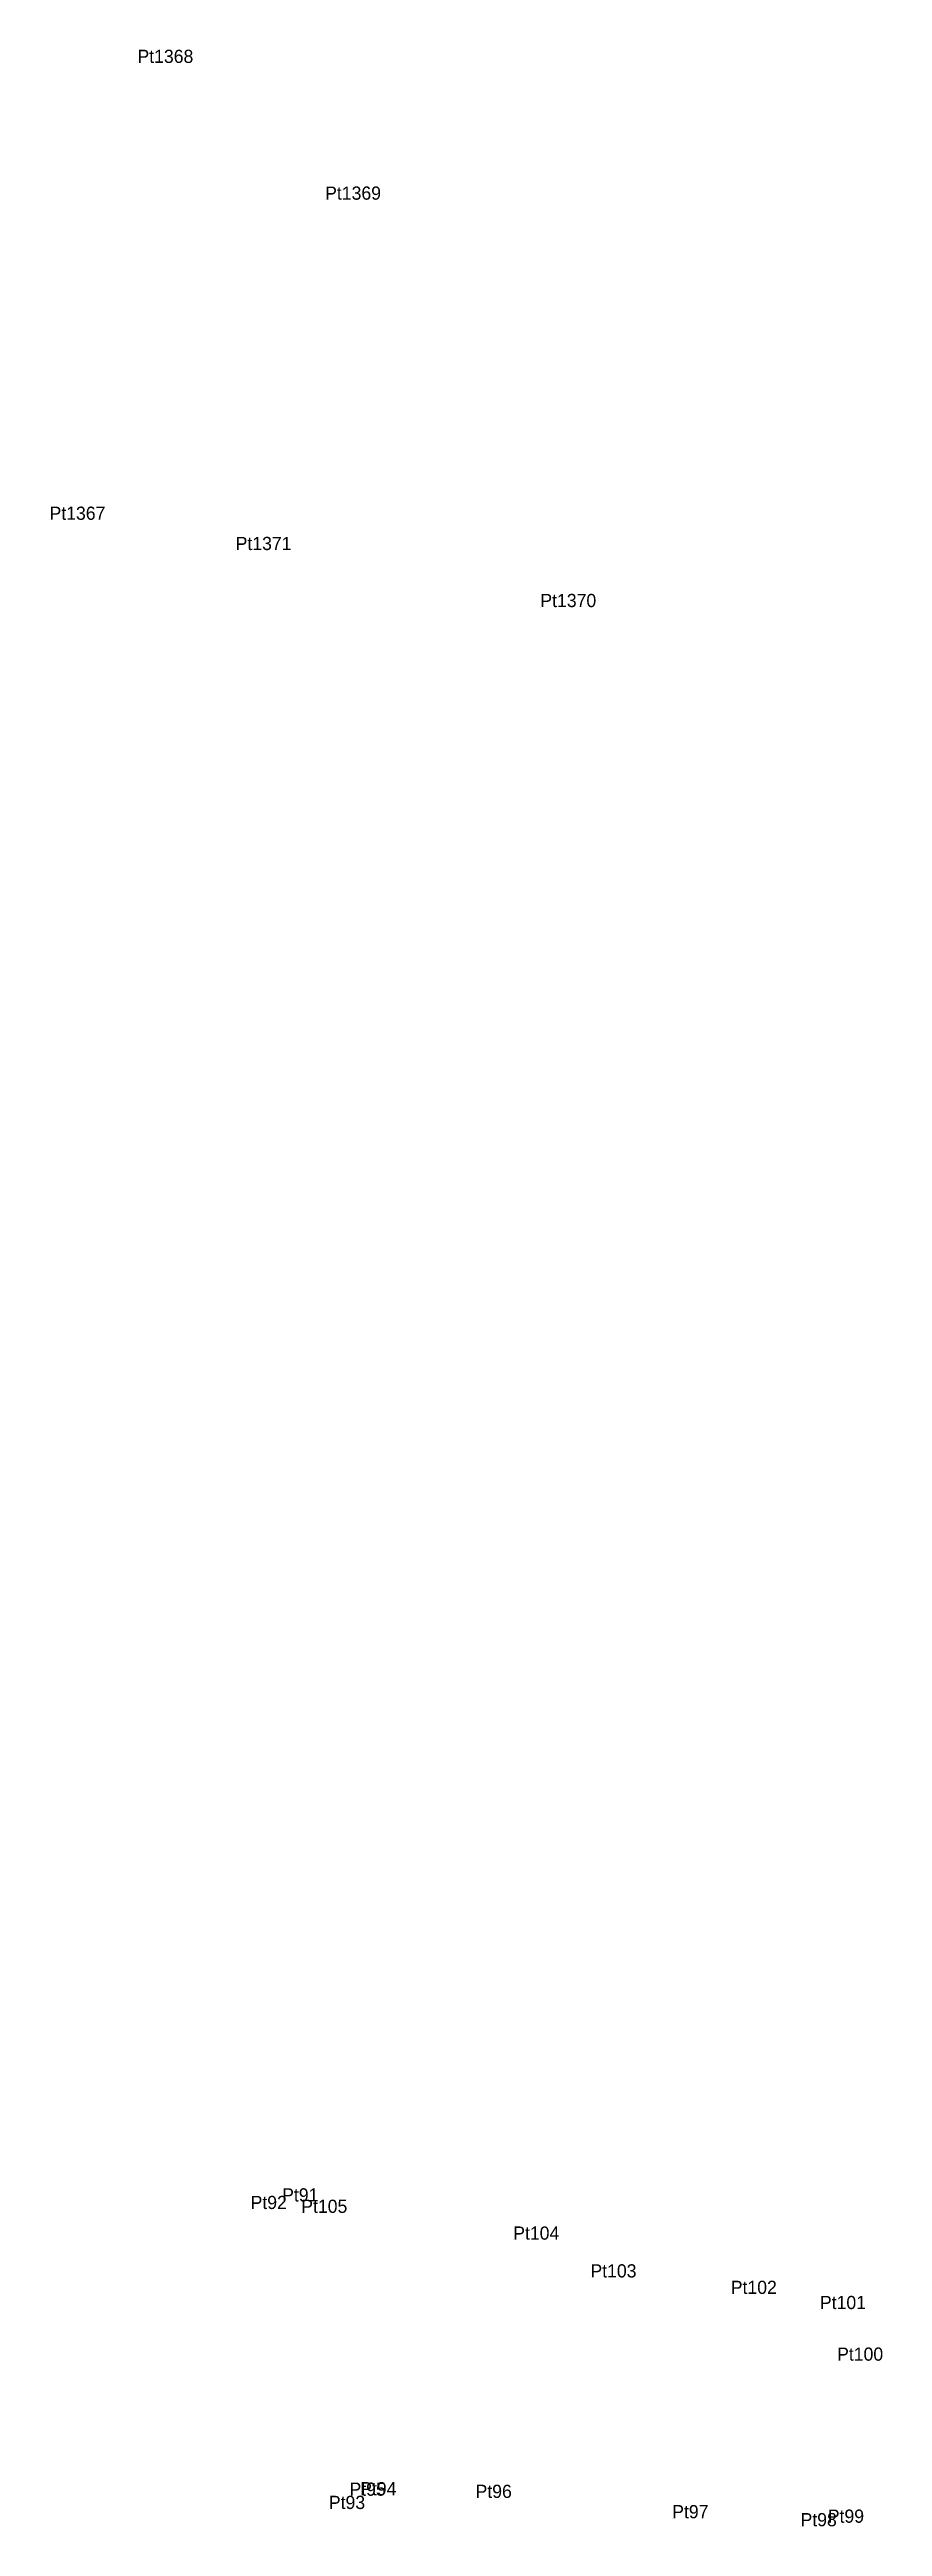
# Model space of a CAD drawing. Extents: x 0 to 667379, y 0 to 1854856.
# Drawn here: x 555607.5 to 555721.2, y 1840576.9 to 1840914.9 of the extents above; entities that cross this region are included whole.
import ezdxf

# ---------------------------------------------------------------- set-up
doc = ezdxf.new("R2010")
doc.units = 0
doc.layers.add('Level 12', color=7, linetype='Continuous')
doc.layers.add('Level 7', color=7, linetype='Continuous')

msp = doc.modelspace()

# ---------------------------------------------------------------- texts
at = {"layer": 'Level 12'}
for s, p in [('Pt1368', (555619.493, 1840913.074)), ('Pt1369', (555645.115, 1840894.41)), ('Pt1367', (555607.489, 1840850.726)), ('Pt1371', (555632.9, 1840846.6)), ('Pt1370', (555674.499, 1840838.816)), ('Pt91', (555639.246, 1840621.241)), ('Pt92', (555634.94, 1840620.209)), ('Pt105', (555641.854, 1840619.687)), ('Pt104', (555670.793, 1840616.028)), ('Pt103', (555681.337, 1840610.872)), ('Pt102', (555700.495, 1840608.626)), ('Pt101', (555712.666, 1840606.559)), ('Pt100', (555715.011, 1840599.514)), ('Pt95', (555648.441, 1840581.083)), ('Pt94', (555649.899, 1840581.146)), ('Pt96', (555665.653, 1840580.788)), ('Pt93', (555645.624, 1840579.274)), ('Pt97', (555692.498, 1840578.013)), ('Pt98', (555710.017, 1840576.919)), ('Pt99', (555713.739, 1840577.401))]:
    msp.add_text(s, height=1.8, dxfattribs=at).set_placement(p)

# ---------------------------------------------------------------- linework, layer by layer
at = {"layer": 'Level 7'}
for p, q in [((555619.493, 1840913.074), (555619.493, 1840913.074)), ((555645.115, 1840894.41), (555645.115, 1840894.41)), ((555607.489, 1840850.726), (555607.489, 1840850.726)), ((555632.9, 1840846.6), (555632.9, 1840846.6)), ((555674.499, 1840838.816), (555674.499, 1840838.816)), ((555634.94, 1840620.209), (555634.94, 1840620.209)), ((555639.246, 1840621.241), (555639.246, 1840621.241)), ((555641.854, 1840619.687), (555641.854, 1840619.687)), ((555670.793, 1840616.028), (555670.793, 1840616.028)), ((555681.337, 1840610.872), (555681.337, 1840610.872)), ((555700.495, 1840608.626), (555700.495, 1840608.626)), ((555712.666, 1840606.559), (555712.666, 1840606.559)), ((555715.011, 1840599.514), (555715.011, 1840599.514)), ((555645.624, 1840579.274), (555645.624, 1840579.274)), ((555648.441, 1840581.083), (555648.441, 1840581.083)), ((555649.899, 1840581.146), (555649.899, 1840581.146)), ((555665.653, 1840580.788), (555665.653, 1840580.788)), ((555692.498, 1840578.013), (555692.498, 1840578.013)), ((555710.017, 1840576.919), (555710.017, 1840576.919)), ((555713.739, 1840577.401), (555713.739, 1840577.401))]:
    msp.add_line(p, q, dxfattribs=at)

msp.set_redraw_order([(e.dxf.handle, doc.entitydb.next_handle()) for e in msp.query("TEXT MTEXT ATTDEF DIMENSION ARC_DIMENSION")])  # texts and dimensions are drawn at this point

doc.saveas('drawing.dxf')
